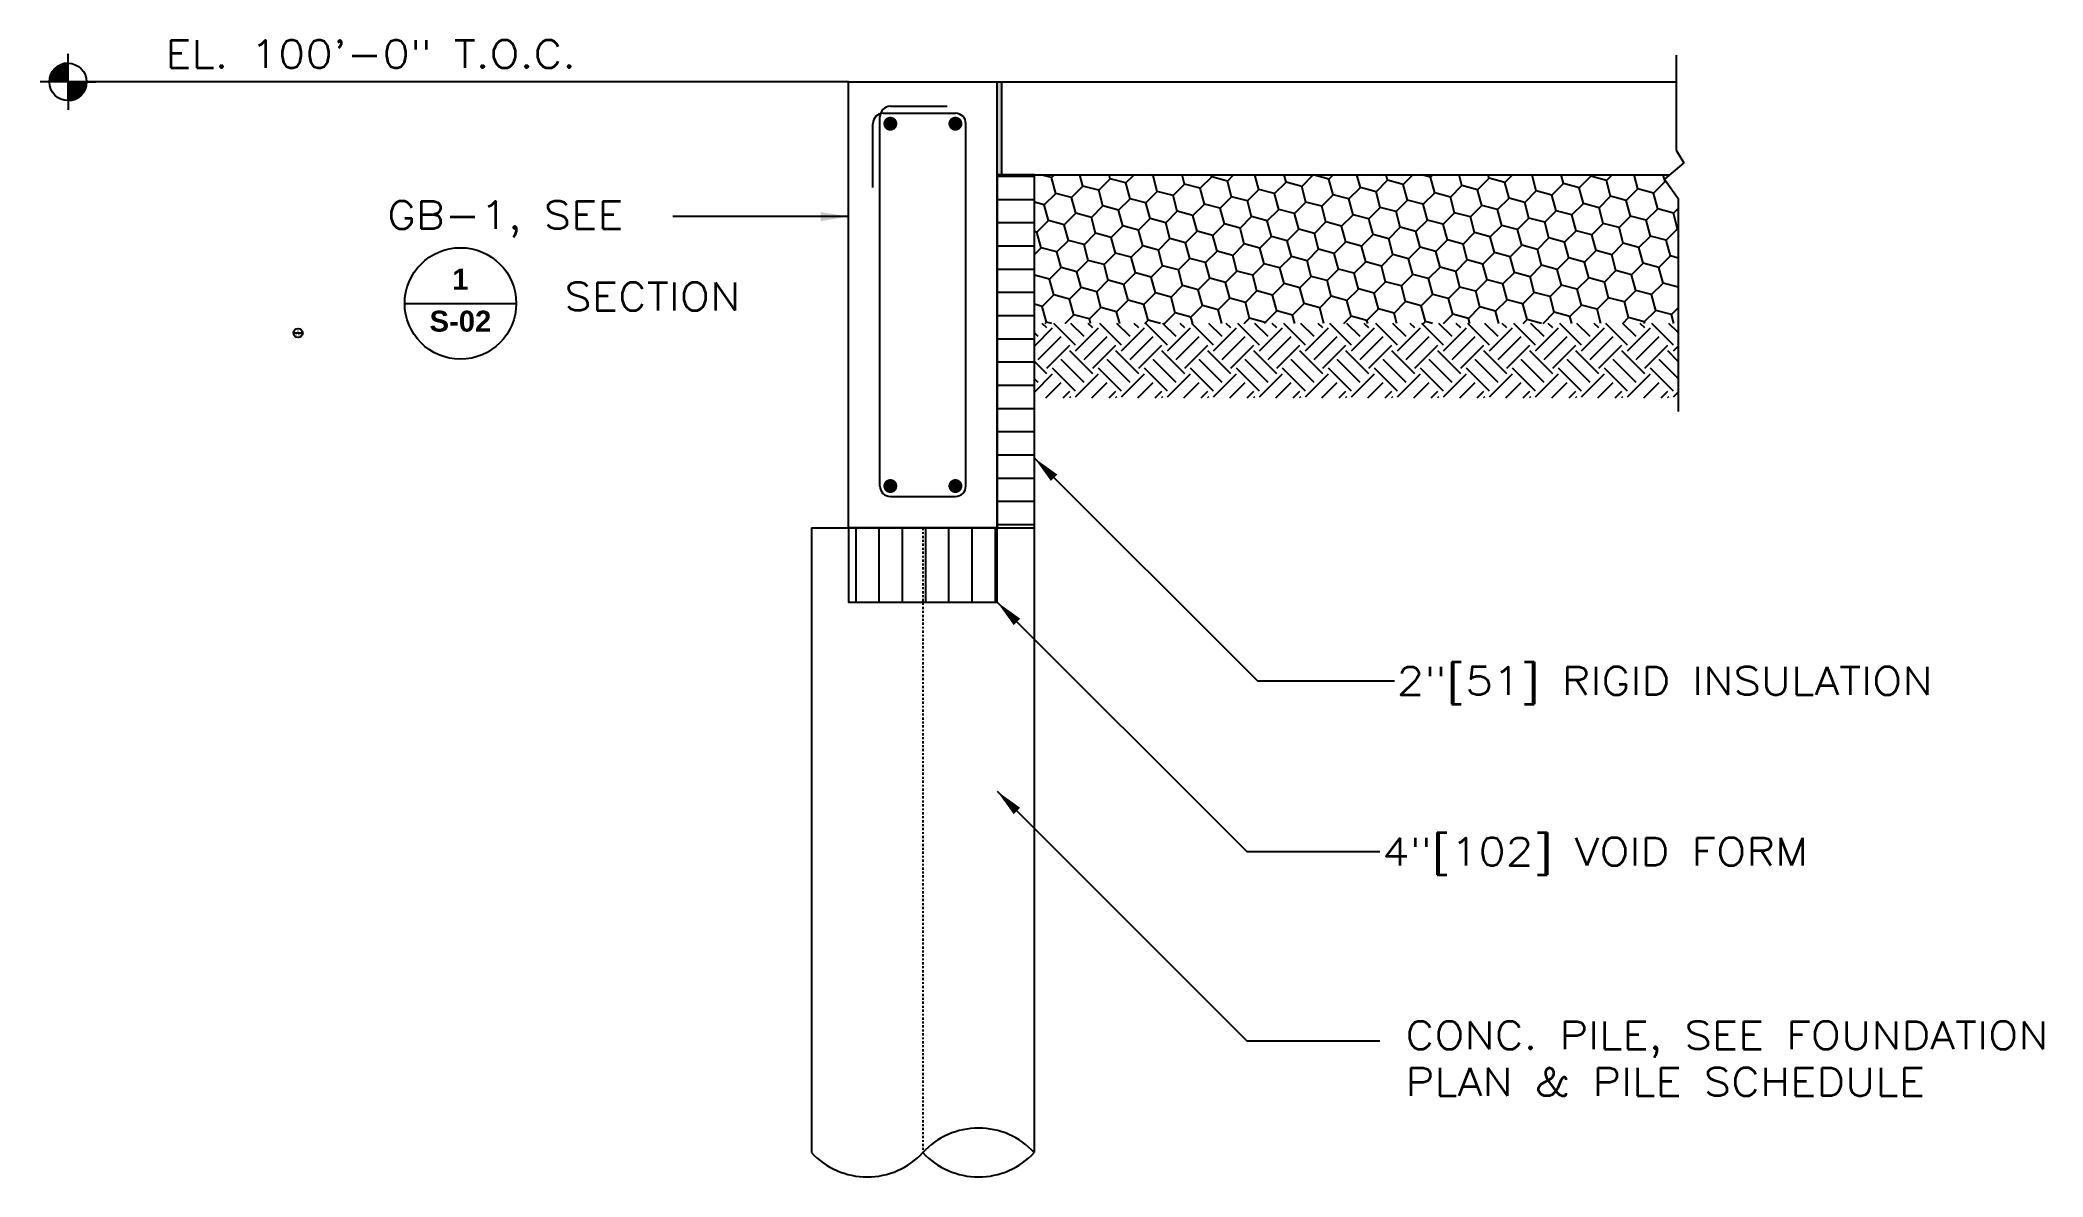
# Model space of a CAD drawing. Header units: inches. Extents: x -229 to 9761, y -1201 to 3580.
# Drawn here: x 1418.1 to 1525.8, y -1189.8 to -1128.6 of the extents above; entities that cross this region are included whole.
import ezdxf
from ezdxf.enums import TextEntityAlignment as Align

# ---------------------------------------------------------------- set-up
doc = ezdxf.new("R2010")
doc.units = ezdxf.units.IN
doc.header["$MEASUREMENT"] = 0
doc.linetypes.add('CENTER', pattern=[2, 1.25, -0.25, 0.25, -0.25])
doc.layers.get('0').update_dxf_attribs({"linetype": 'CONTINUOUS'})
for name, color, linetype in [('C-005-2', 5, 'CONTINUOUS'), ('C-052-16', 52, 'CONTINUOUS'), ('C-072-11', 72, 'CONTINUOUS'), ('C-074-15', 74, 'CONTINUOUS'), ('C-135-13', 135, 'CONTINUOUS'), ('C-142-7', 142, 'CONTINUOUS'), ('C-143-8', 143, 'CONTINUOUS'), ('C-153-10', 153, 'CONTINUOUS'), ('C-154-9', 154, 'CONTINUOUS'), ('GE-003-7', 3, 'CONTINUOUS'), ('GE-134-6', 134, 'CENTER'), ('LAYER131A', 131, 'CONTINUOUS'), ('Structural_Section_Dim', 5, 'CONTINUOUS'), ('Structural_Section_Elev', 3, 'CONTINUOUS'), ('Structural_Section_Text', 5, 'CONTINUOUS')]:
    doc.layers.add(name, color=color, linetype=linetype)
doc.styles.add('ROMANS-115', font='romans.shx', dxfattribs={"width": 1.15})
doc.styles.add('SANSSERIFBOLD', font='sanssb__.ttf')
doc.dimstyles.new('112-ROMANS-115-MS', dxfattribs={"dimscale": 0, "dimtxt": 1.5, "dimasz": 1.5, "dimexe": 1.5, "dimexo": 1.5, "dimgap": 0.125, "dimtad": 0, "dimdec": 4, "dimzin": 1, "dimdsep": 46, "dimlunit": 4, "dimtxsty": 'ROMANS-115', "dimcen": 0.125, "dimclrd": 256, "dimclre": 256, "dimclrt": 256, "dimadec": 0, "dimazin": 0, "dimtfac": 1, "dimtdec": 4, "dimtofl": 0, "dimtmove": 0, "dimatfit": 0, "dimfxl": 1, "dimtfillclr": 256, "dimfrac": 2, "dimtolj": 1, "dimtzin": 0, "dimarcsym": 0})

msp = doc.modelspace()

# ---------------------------------------------------------------- texts
at = {"layer": 'Structural_Section_Dim', "insert": (1491.532419, -1181.449793), "char_height": 1.5, "attachment_point": 1, "style": 'ROMANS-115'}
msp.add_mtext('\\A1;CONC. PILE, SEE FOUNDATION\\PPLAN & PILE SCHEDULE', dxfattribs=at)
at = {"layer": 'Structural_Section_Text', "char_height": 1.5, "attachment_point": 1, "style": 'ROMANS-115'}
for s, insert in [('EL. 100\'-0" T.O.C.', (1424.810214, -1128.635632)), ('GB-1, SEE ', (1436.738048, -1137.301779)), ('SECTION', (1446.27988, -1141.684511)), ('\\A1;2"[51] RIGID INSULATION', (1491.065877, -1162.377803)), ('\\A1;4"[102] VOID FORM', (1490.28135, -1171.564448))]:
    msp.add_mtext(s, dxfattribs=dict(at, insert=insert))

# ---------------------------------------------------------------- blocks, each defined once
blk = doc.blocks.new('*X48')
at = {"color": 0}
for p, q in [((614, 821.4), (626, 833.3)), ((614, 821.6), (625.8, 833.3)), ((614, 821.7), (625.6, 833.3)), ((614, 821.9), (625.4, 833.3)), ((614, 822.1), (625.3, 833.3)), ((614.1, 822.3), (625.1, 833.3)), ((614.1, 822.5), (624.9, 833.3)), ((614.1, 822.7), (624.7, 833.3)), ((614.1, 822.9), (624.5, 833.2)), ((614.1, 823.1), (624.3, 833.2)), ((614.2, 821.3), (626, 833.2)), ((614.2, 823.3), (624.1, 833.2)), ((614.2, 823.5), (623.8, 833.1)), ((614.3, 823.7), (623.6, 833.1)), ((614.3, 824), (623.4, 833.1)), ((614.3, 821.3), (626, 833)), ((614.4, 824.2), (623.2, 833)), ((614.4, 824.4), (622.9, 832.9)), ((614.5, 824.7), (622.7, 832.9)), ((614.5, 821.3), (626, 832.8)), ((614.6, 824.9), (622.4, 832.8)), ((614.7, 825.2), (622.2, 832.7)), ((614.7, 821.3), (626, 832.7)), ((614.8, 825.5), (621.9, 832.6)), ((614.9, 825.8), (621.6, 832.5)), ((614.9, 821.3), (626, 832.5)), ((615, 826.1), (621.3, 832.4)), ((615, 821.3), (626, 832.3)), ((615.1, 826.4), (621, 832.2)), ((615.2, 821.3), (626, 832.1)), ((615.3, 826.7), (620.6, 832.1)), ((615.4, 821.3), (626, 832)), ((615.5, 827.1), (620.3, 831.9)), ((615.6, 821.3), (626, 831.8)), ((615.7, 827.5), (619.9, 831.6)), ((615.8, 821.3), (626, 831.6)), ((615.9, 821.3), (626, 831.4)), ((616, 828), (619.4, 831.3)), ((616.1, 821.3), (626, 831.3)), ((616.3, 821.3), (626, 831.1)), ((616.4, 828.6), (618.8, 830.9)), ((616.5, 821.3), (626, 830.9)), ((616.6, 821.3), (626, 830.7)), ((616.8, 821.3), (626, 830.6)), ((617, 821.3), (626, 830.4)), ((617.2, 821.3), (626, 830.2)), ((617.3, 821.3), (626, 830)), ((617.5, 821.3), (626, 829.8)), ((617.7, 821.3), (626, 829.7)), ((617.9, 821.3), (626, 829.5)), ((618, 821.3), (626, 829.3)), ((618.2, 821.3), (626, 829.1)), ((618.4, 821.3), (626, 829)), ((618.6, 821.3), (626, 828.8)), ((618.8, 821.3), (626, 828.6)), ((618.9, 821.3), (626, 828.4)), ((619.1, 821.3), (626, 828.3)), ((619.3, 821.3), (626, 828.1)), ((619.5, 821.3), (626, 827.9)), ((619.6, 821.3), (626, 827.7)), ((619.8, 821.3), (626, 827.5)), ((620, 821.3), (626, 827.4)), ((620.2, 821.3), (626, 827.2)), ((620.3, 821.3), (626, 827)), ((620.5, 821.3), (626, 826.8)), ((620.7, 821.3), (626, 826.7)), ((620.9, 821.3), (626, 826.5)), ((621.1, 821.3), (626, 826.3)), ((621.2, 821.3), (626, 826.1)), ((621.4, 821.3), (626, 826)), ((621.6, 821.3), (626, 825.8)), ((621.8, 821.3), (626, 825.6)), ((621.9, 821.3), (626, 825.4)), ((622.1, 821.3), (626, 825.2)), ((622.3, 821.3), (626, 825.1)), ((622.5, 821.3), (626, 824.9)), ((622.6, 821.3), (626, 824.7)), ((622.8, 821.3), (626, 824.5)), ((623, 821.3), (626, 824.4)), ((623.2, 821.3), (626, 824.2)), ((623.4, 821.3), (626, 824)), ((623.5, 821.3), (626, 823.8)), ((623.7, 821.3), (626, 823.7)), ((623.9, 821.3), (626, 823.5)), ((624.1, 821.3), (626, 823.3)), ((624.2, 821.3), (626, 823.1)), ((624.4, 821.3), (626, 822.9)), ((624.6, 821.3), (626, 822.8)), ((624.8, 821.3), (626, 822.6)), ((624.9, 821.3), (626, 822.4)), ((625.1, 821.3), (626, 822.2)), ((625.3, 821.3), (626, 822.1)), ((625.5, 821.3), (626, 821.9)), ((625.7, 821.3), (626, 821.7)), ((625.8, 821.3), (626, 821.5)), ((626, 821.3), (626, 821.4))]:
    blk.add_line(p, q, dxfattribs=at)
blk = doc.blocks.new('Callout Bubble')
blk.add_line((-0.25, 0), (0.25, 0))
blk.add_circle((0, 0), 0.25)
at = {"ltscale": 15, "style": 'SANSSERIFBOLD', "flags": 8}
blk.add_attdef('V#', text='', height=0.0938, dxfattribs=at).set_placement((-0.0001, 0.0337), align=Align.BOTTOM_CENTER)
blk.add_attdef('S#', text='', height=0.0938, dxfattribs=at).set_placement((-0.0001, -0.0327), align=Align.TOP_CENTER)

# ---------------------------------------------------------------- hatches: boundary and pattern name
at = {"layer": 'C-142-7'}
h = msp.add_hatch(dxfattribs=at)
h.set_pattern_fill('EARTH', color=256, scale=7, angle=45, style=0)
h.set_pattern_definition([(45, (-2319.2735, -2903.4599), (2e-16, 2.4748737), [1.75, -1.75]), (45, (-2319.7375, -2902.9958), (2e-16, 2.4748737), [1.75, -1.75]), (45, (-2320.2015, -2902.5318), (2e-16, 2.4748737), [1.75, -1.75]), (135, (-2320.2015, -2902.2224), (-2.4748737, 2e-16), [1.75, -1.75]), (135, (-2319.7375, -2901.7584), (-2.4748737, 2e-16), [1.75, -1.75]), (135, (-2319.2735, -2901.2943), (-2.4748737, 2e-16), [1.75, -1.75])])
h.paths.add_polyline_path([(1506.206617, -1143.889226), (1471.572543, -1143.889226), (1471.572543, -1147.889226), (1506.206617, -1147.889226)])
at = {"layer": 'C-143-8'}
h = msp.add_hatch(dxfattribs=at)
h.set_pattern_fill('HONEY', color=256, scale=7, angle=45, style=0)
h.set_pattern_definition([(45, (-2319.2735, -2903.45985), (0.39225177, 1.46390353), [0.875, -1.75]), (165, (-2319.2735, -2903.45985), (-1.46390353, -0.39225177), [0.875, -1.75]), (105, (-2319.2735, -2903.45985), (-1.07165176, 1.07165176), [-1.75, 0.875])])
h.paths.add_polyline_path([(1506.206617, -1143.889226), (1506.206617, -1137.164534), (1505.477483, -1136.124132), (1505.754169, -1135.889226), (1471.572543, -1135.889226), (1471.572543, -1143.889226)])
at = {"layer": 'C-153-10'}
h = msp.add_hatch(dxfattribs=at)
h.set_pattern_fill('LINE', color=256, scale=10, angle=90, style=0)
h.set_pattern_definition([(90, (-2319.2735, -2903.4599), (-1.25, 1e-16), [])])
h.paths.add_polyline_path([(1465.572543, -1154.889226), (1461.572543, -1154.889226), (1461.572543, -1158.889226), (1465.572543, -1158.889226)])
h.paths.add_polyline_path([(1465.572543, -1158.889226), (1469.572543, -1158.889226), (1469.572543, -1154.889226), (1465.572543, -1154.889226)])
at = {"layer": 'C-154-9'}
h = msp.add_hatch(dxfattribs=at)
h.set_pattern_fill('LINE', color=256, scale=10, style=0)
h.set_pattern_definition([(0, (-2319.2735, -2903.4599), (0, 1.25), [])])
h.paths.add_polyline_path([(1469.572543, -1135.889226), (1469.572543, -1154.889226), (1471.572543, -1154.889226), (1471.572543, -1135.889226)])
at = {"layer": 'GE-003-7'}
msp.add_hatch(color=256, dxfattribs=at).paths.add_polyline_path([(1469.572543, -1135.889226), (1469.822543, -1135.889226), (1469.822543, -1130.889226), (1469.572543, -1130.889226)])

# ---------------------------------------------------------------- linework, layer by layer
at = {"layer": 'C-005-2'}
for p, q in [((1461.572543, -1154.889226), (1461.572543, -1130.889226)), ((1461.572543, -1130.889226), (1469.572543, -1130.889226)), ((1469.572543, -1154.889226), (1469.572543, -1130.889226)), ((1469.572543, -1130.889226), (1506.102456, -1130.889226)), ((1469.822543, -1135.889226), (1469.822543, -1130.889226)), ((1469.572543, -1135.889226), (1505.754169, -1135.889226)), ((1461.572543, -1154.889226), (1469.572543, -1154.889226))]:
    msp.add_line(p, q, dxfattribs=at)
at = {"layer": 'C-052-16'}
for p, q in [((1463.822543, -1132.201726), (1466.885043, -1132.201726)), ((1462.885043, -1136.576726), (1462.885043, -1133.139226)), ((1463.260043, -1152.639226), (1463.260043, -1132.764226)), ((1463.447543, -1132.576726), (1467.322543, -1132.576726)), ((1467.885043, -1152.639226), (1467.885043, -1133.139226)), ((1463.822543, -1153.201726), (1467.322543, -1153.201726))]:
    msp.add_line(p, q, dxfattribs=at)
for centre, start, end in [((1463.822543, -1132.764226), 90, 180), ((1463.447543, -1133.139226), 90, 180), ((1467.322543, -1133.139226), 0, 90), ((1463.822543, -1152.639226), 180, 270), ((1467.322543, -1152.639226), 270, 0)]:
    msp.add_arc(centre, 0.5625, start, end, dxfattribs=at)
at = {"layer": 'C-072-11'}
msp.add_lwpolyline([(1471.572543, -1135.889226), (1469.572543, -1135.889226), (1469.572543, -1154.889226), (1471.572543, -1154.889226)], close=True, dxfattribs=at)
at = {"layer": 'C-074-15'}
msp.add_lwpolyline([(1469.572543, -1154.889226), (1461.572543, -1154.889226), (1461.572543, -1158.889226), (1469.572543, -1158.889226)], close=True, dxfattribs=at)
at = {"layer": 'C-135-13', "const_width": 0.375}
for points in [[(1463.635043, -1133.139226, 1), (1464.010043, -1133.139226, 1)], [(1467.510043, -1133.139226, -1), (1467.135043, -1133.139226, -1)], [(1463.635043, -1152.639226, -1), (1464.010043, -1152.639226, -1)], [(1467.510043, -1152.639226, 1), (1467.135043, -1152.639226, 1)]]:
    msp.add_lwpolyline(points, format="xyb", close=True, dxfattribs=at)
at = {"layer": 'GE-003-7'}
for p, q in [((1506.102456, -1129.449089), (1506.102456, -1134.563531)), ((1506.102456, -1134.563531), (1506.519107, -1135.239794)), ((1506.519107, -1135.239794), (1505.477483, -1136.124132)), ((1505.477483, -1136.124132), (1506.206617, -1137.164534)), ((1506.206617, -1137.164534), (1506.206617, -1148.62252))]:
    msp.add_line(p, q, dxfattribs=at)
at = {"layer": 'GE-134-6', "ltscale": 0.1}
msp.add_line((1465.572543, -1154.889226), (1465.572543, -1188.510189), dxfattribs=at)
at = {"layer": 'LAYER131A'}
for p, q in [((1459.582962, -1154.889226), (1459.582962, -1188.510189)), ((1459.582962, -1154.889226), (1471.562125, -1154.889226)), ((1471.562125, -1154.889226), (1471.562125, -1188.510189))]:
    msp.add_line(p, q, dxfattribs=at)
for centre, start, end in [((1468.567334, -1191.262693), 42.58603586, 137.41396414), ((1462.577753, -1185.757684), 222.58603586, 317.41396414), ((1468.567334, -1185.757684), 222.58603586, 317.41396414)]:
    msp.add_arc(centre, 4.067561, start, end, dxfattribs=at)
at = {"layer": 'Structural_Section_Dim', "ltscale": 12}
msp.add_line((1461.572543, -1130.889226), (1419.578166, -1130.889226), dxfattribs=at)
at = {"layer": 'Structural_Section_Elev'}
for q in [(1419.578166, -1129.385319), (1418.074259, -1130.889226), (1421.082072, -1130.889226), (1419.578166, -1132.393132)]:
    msp.add_line((1419.578166, -1130.889226), q, dxfattribs=at)
msp.add_circle((1419.578166, -1130.889226), 1.002604, dxfattribs=at)
for centre, start, end in [((1419.578166, -1130.889226), 90, 180), ((1419.578167, -1130.887922), 269.94478167, 359.94478167)]:
    msp.add_arc(centre, 1.002604, start, end, dxfattribs=at)

# ---------------------------------------------------------------- block references
at = {"layer": 'Structural_Section_Elev', "xscale": 0.0835503472221717, "yscale": 0.08355034722239907, "zscale": 0.0835503472222602}
msp.add_blockref('*X48', (1367.277071, -1199.512638), dxfattribs=at)
at = {"layer": 'Structural_Section_Elev', "xscale": -0.08355034722223381, "yscale": 0.08355034722239907, "zscale": 0.0835503472222602, "rotation": 269.9447816678198}
msp.add_blockref('*X48', (1350.907421, -1183.1259), dxfattribs=at)
at = {"layer": 'Structural_Section_Text', "ltscale": 2, "xscale": 12, "yscale": 12, "zscale": 12}
msp.add_blockref('Callout Bubble', (1440.692907, -1142.810723), dxfattribs=at).add_auto_attribs({'V#': '1', 'S#': 'S-02'})
at = {"layer": 'Structural_Section_Text', "ltscale": 2}
msp.add_blockref('Callout Bubble', (1431.9543, -1144.401619), dxfattribs=at).add_auto_attribs({'V#': '9', 'S#': 'S-02'})

msp.set_redraw_order([(e.dxf.handle, doc.entitydb.next_handle()) for e in msp.query("TEXT MTEXT ATTDEF DIMENSION ARC_DIMENSION")])  # texts and dimensions are drawn at this point

# ---------------------------------------------------------------- leaders
at = {"layer": 'Structural_Section_Text'}
for points in [[(1461.572543, -1138.137281), (1452.119762, -1138.137281)], [(1469.572543, -1169.068482), (1482.997766, -1182.493704), (1490.15635, -1182.493704)]]:
    msp.add_leader(points, dimstyle='112-ROMANS-115-MS', override={"dimscale": 1, "dimtad": 0}, dxfattribs=at)
at = {"layer": 'Structural_Section_Text', "annotation_type": 0, "has_hookline": 1, "hookline_direction": 0}
for points, text_width in [([(1471.572543, -1151.132399), (1483.567948, -1163.127803), (1490.940877, -1163.127803)], 32.035714), ([(1469.572543, -1158.889226), (1482.997766, -1172.314448), (1490.15635, -1172.314448)], 25.464286)]:
    msp.add_leader(points, dimstyle='112-ROMANS-115-MS', override={"dimscale": 1, "dimtad": 0}, dxfattribs=dict(at, text_width=text_width))

doc.saveas('drawing.dxf')
